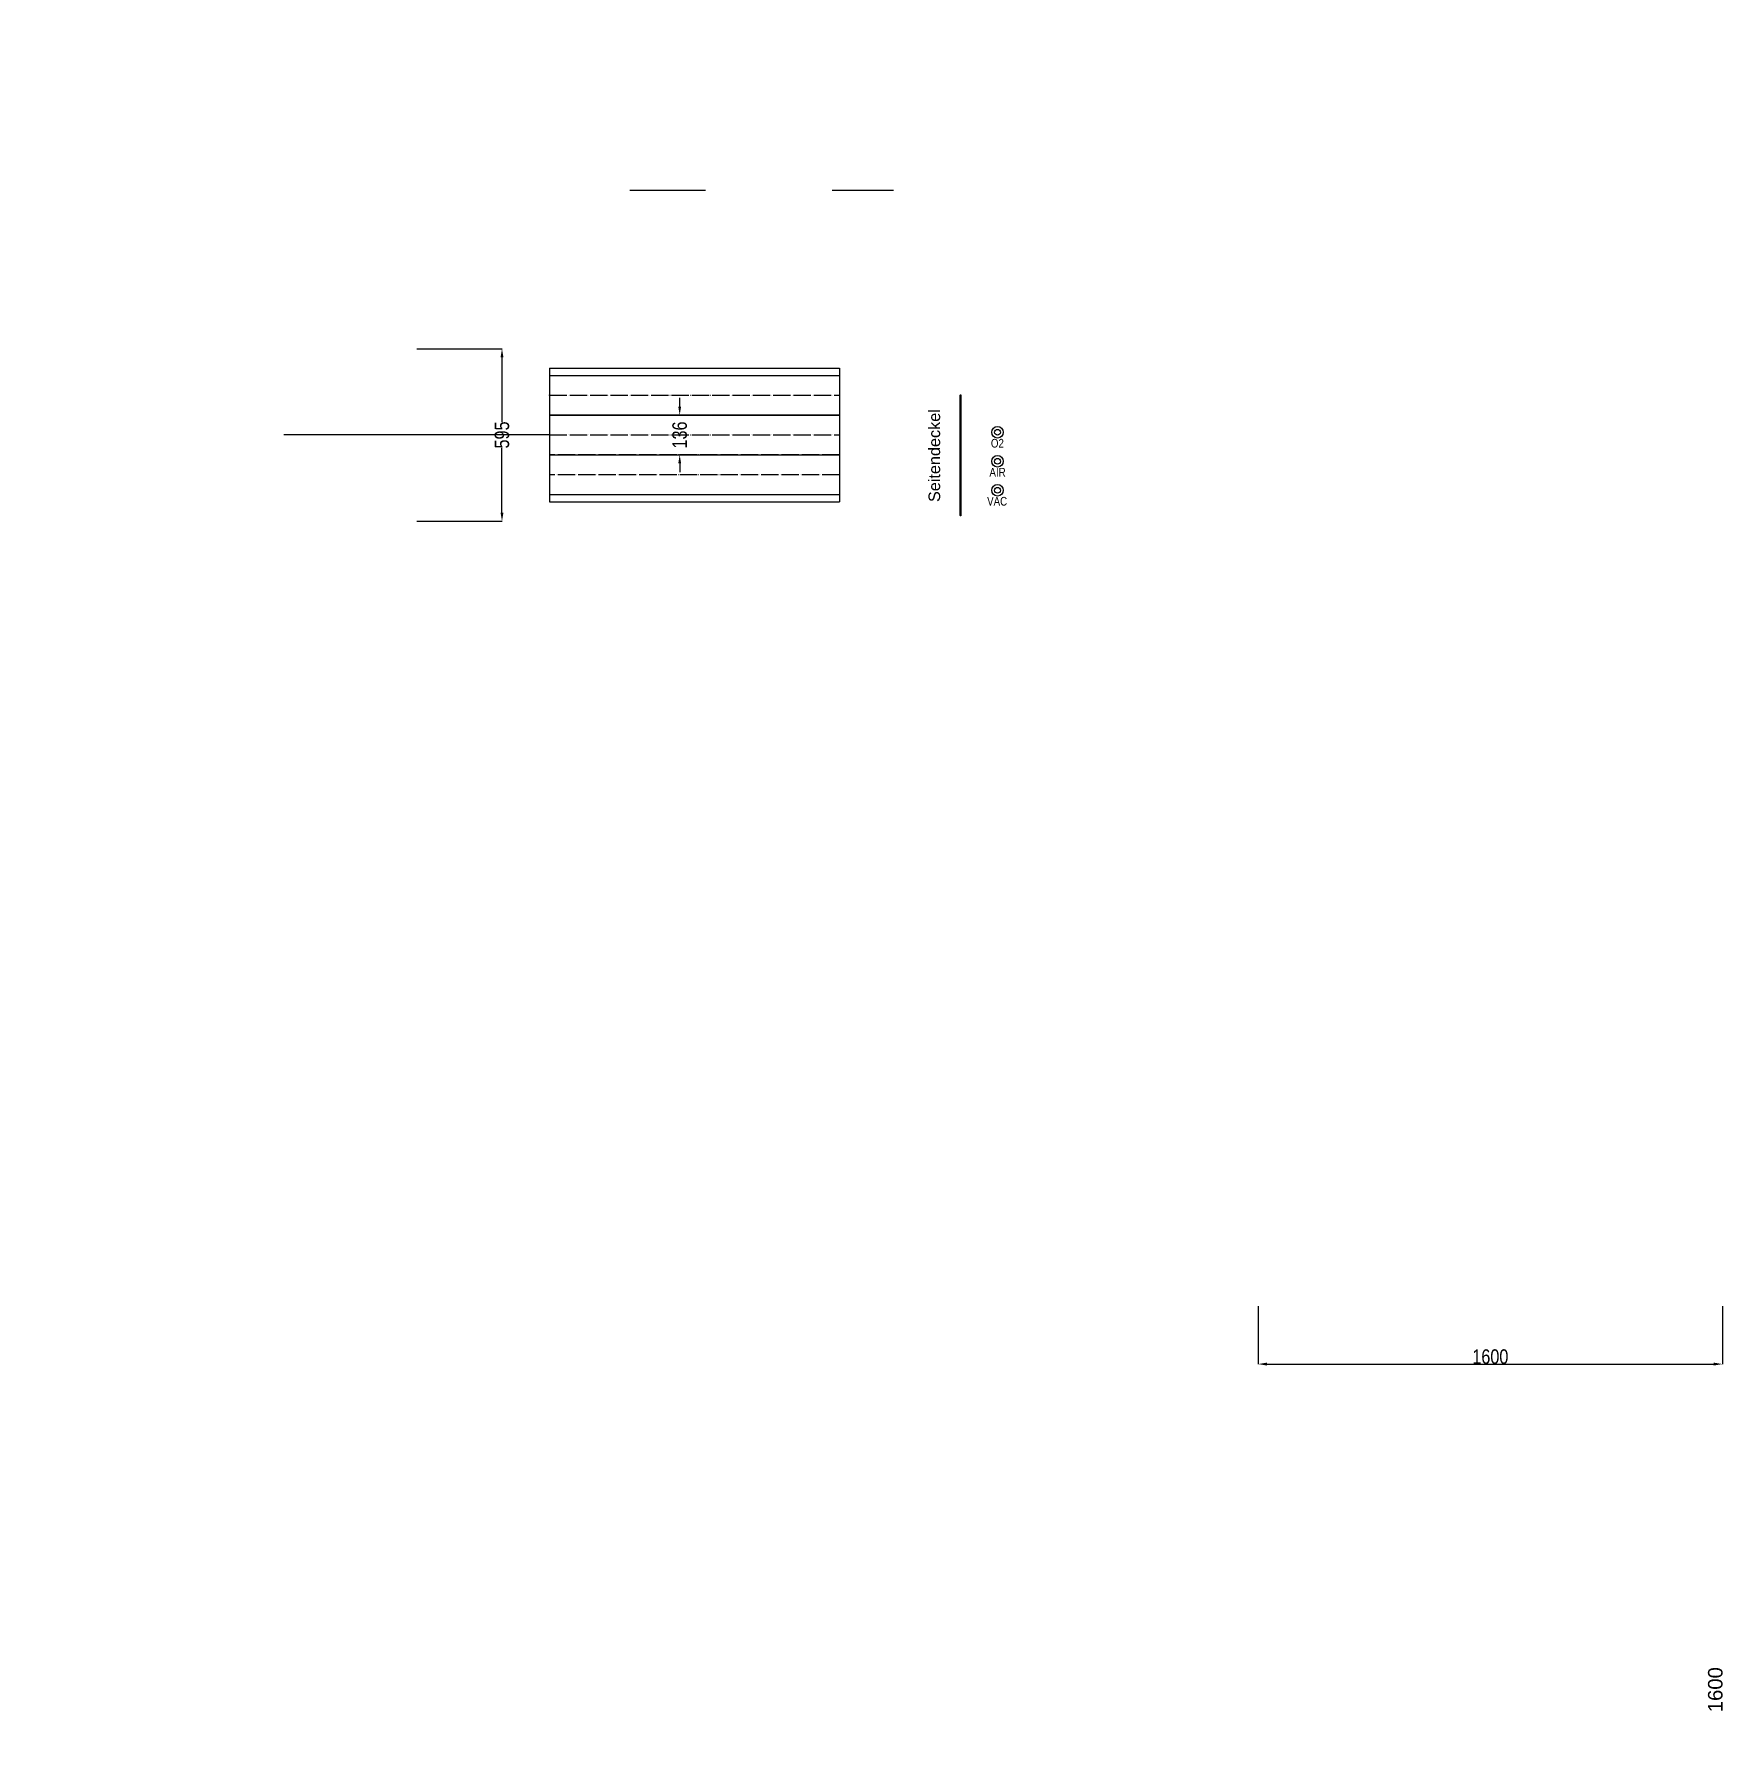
# Model space of a CAD drawing. Header units: millimetres. Extents: x -8009 to 11758, y -1622 to 23632.
# Drawn here: x -4217 to 1601, y -1622 to 4283 of the extents above; entities that cross this region are included whole.
import ezdxf

# ---------------------------------------------------------------- set-up
doc = ezdxf.new("R2010")
doc.units = ezdxf.units.MM
doc.header["$LTSCALE"] = 5
for name, pattern in [('AUSGEZOGEN', [0]), ('CENTER_DASH_DASH', [14, 9, -1, 1, -1, 1, -1]), ('DASHED', [15, 7, -8]), ('DOT_CENTER', [14, 12, -1, 0, -1])]:
    doc.linetypes.add(name, pattern=pattern)
doc.layers.get('0').update_dxf_attribs({"linetype": 'CONTINUOUS'})
doc.layers.get('DEFPOINTS').update_dxf_attribs({"linetype": 'AUSGEZOGEN'})
for name, color, linetype in [('2', 1, 'DASHED'), ('Einbauten', 1, 'CONTINUOUS'), ('MASSE', 1, 'CONTINUOUS'), ('Text', 7, 'CONTINUOUS')]:
    doc.layers.add(name, color=color, linetype=linetype)
doc.layers.add('AM_5', color=3, linetype='CONTINUOUS', lineweight=15)
doc.layers.add('Hilfslinie', color=6, linetype='CENTER_DASH_DASH', plot=False)
doc.styles.add('ROMANS', font='ARIALUNI.TTF', dxfattribs={"width": 0.8})
doc.dimstyles.new('1XP1', dxfattribs={"dimtxt": 50, "dimasz": 30, "dimexe": 0.5, "dimexo": 0.5, "dimgap": 0.09, "dimtad": 1, "dimdec": 0, "dimzin": 0, "dimdsep": 46, "dimtxsty": 'ROMANS', "dimcen": 0, "dimclrd": 1, "dimclre": 1, "dimclrt": 7, "dimadec": 0, "dimazin": 3, "dimtfac": 1, "dimtdec": 4, "dimtofl": 0, "dimtmove": 0, "dimatfit": 3, "dimfxl": 1, "dimtolj": 1, "dimtzin": 0, "dimarcsym": 0})
doc.dimstyles.new('1XP1$0', dxfattribs={"dimtxt": 50, "dimasz": 30, "dimexe": 0.5, "dimexo": 0.5, "dimgap": 0.09, "dimtad": 1, "dimdec": 0, "dimzin": 0, "dimdsep": 46, "dimtxsty": 'ROMANS', "dimcen": 0, "dimclrd": 1, "dimclre": 1, "dimclrt": 7, "dimadec": 0, "dimazin": 3, "dimtfac": 1, "dimtdec": 4, "dimtofl": 0, "dimtmove": 0, "dimatfit": 3, "dimfxl": 1, "dimtolj": 1, "dimtzin": 0, "dimarcsym": 0})

msp = doc.modelspace()

# ---------------------------------------------------------------- texts
at = {"layer": 'Einbauten', "color": 7, "style": 'ROMANS', "width": 0.8}
for s, p in [('O2', (-920.9, 2858.8)), ('AIR', (-925.9, 2758.8)), ('VAC', (-933.9, 2658.8))]:
    msp.add_text(s, height=30, dxfattribs=at).set_placement(p)
at = {"layer": 'Text', "style": 'ROMANS'}
msp.add_text('1600', height=50, rotation=90, dxfattribs=at).set_placement((1600, -1500))

# ---------------------------------------------------------------- blocks, each defined once
blk = doc.blocks.new('IV2-3fach-GS')
for p, q in [((-823.9, 420.5), (176.1, 420.5)), ((-823.9, 420.5), (-823.9, -40.5)), ((176.1, 420.5), (176.1, -40.5)), ((-823.9, 395.5), (176.1, 395.5)), ((-823.9, 394.9), (176.1, 394.9)), ((-823.9, 259), (176.1, 259)), ((-823.9, 258), (176.1, 258)), ((-823.9, 122), (176.1, 122)), ((-823.9, 121), (176.1, 121)), ((-823.9, -15), (176.1, -15)), ((-823.9, -15.5), (176.1, -15.5)), ((-823.9, -40.5), (176.1, -40.5))]:
    blk.add_line(p, q)
at = {"layer": '2'}
blk.add_point((-823.9, 327), dxfattribs=at)
at = {"layer": 'Hilfslinie', "linetype": 'DOT_CENTER'}
for p, q in [((-823.9, 327), (176.1, 327)), ((176.1, 258.5), (-823.9, 258.5)), ((-823.9, 190), (176.1, 190)), ((176.1, 121.5), (-823.9, 121.5)), ((176.1, 53), (-823.9, 53))]:
    blk.add_line(p, q, dxfattribs=at)
blk = doc.blocks.new('IV2_3z_2GS')
blk.add_blockref('IV2-3fach-GS', (823.9, -190))
blk = doc.blocks.new('IV2-3z-Seitendeckel')
at = {"color": 7}
blk.add_lwpolyline([(0, -208.4), (-1, -208.4, -0.414214), (-3, -206.4), (-3, 206.4, -0.414214), (-1, 208.4), (0, 208.4)], format="xyb", close=True, dxfattribs=at)
at = {"color": 7, "insert": (-111.8, -160.8), "char_height": 40, "attachment_point": 1, "rotation": 90}
blk.add_mtext_dynamic_manual_height_columns('{\\fArial|b0|i0|c0|p34;Seitendeckel}', width=335.263, gutter_width=0.6, heights=[0], dxfattribs=at)
blk = doc.blocks.new('Gas')
at = {"layer": 'Einbauten', "color": 0}
for radius in [20, 10]:
    blk.add_circle((0, 0), radius, dxfattribs=at)
blk = doc.blocks.new('*D228')
at = {"layer": 'AM_5', "color": 1, "lineweight": -2, "transparency": 16777216}
for p, q in [((-1993.2, 3000.2), (-1993.2, 3030.2)), ((-1942.7, 2970.2), (-1993.7, 2970.2)), ((-1942.7, 2834.2), (-1993.7, 2834.2)), ((-1993.2, 2804.2), (-1993.2, 2774.2))]:
    blk.add_line(p, q, dxfattribs=at)
at = {"layer": 'AM_5', "color": 1, "transparency": 16777216}
for points in [[(-1998.2, 3000.2), (-1988.2, 3000.2), (-1993.2, 2970.2)], [(-1998.2, 2804.2), (-1988.2, 2804.2), (-1993.2, 2834.2)]]:
    blk.add_solid(points, dxfattribs=at)
at = {"layer": 'DEFPOINTS', "color": 0, "transparency": 16777216}
for p in [(-1942.2, 2970.2), (-1993.2, 2834.2), (-1942.2, 2834.2)]:
    blk.add_point(p, dxfattribs=at)
at = {"layer": 'AM_5', "color": 7, "transparency": 16777216, "insert": (-1993.2, 2902.2), "char_height": 50, "attachment_point": 5, "rotation": 90, "style": 'ROMANS'}
blk.add_mtext('\\A1;136', dxfattribs=at)
blk = doc.blocks.new('*D229')
at = {"layer": 'AM_5', "color": 1, "lineweight": -2, "transparency": 16777216}
for p, q in [((-2899.4, 3199.5), (-2605, 3199.5)), ((-2605.5, 3169.5), (-2605.5, 2946.6)), ((-2605.5, 2634.9), (-2605.5, 2857.8)), ((-2899.4, 2604.9), (-2605, 2604.9))]:
    blk.add_line(p, q, dxfattribs=at)
at = {"layer": 'AM_5', "color": 1, "transparency": 16777216}
for points in [[(-2610.5, 3169.5), (-2600.5, 3169.5), (-2605.5, 3199.5)], [(-2610.5, 2634.9), (-2600.5, 2634.9), (-2605.5, 2604.9)]]:
    blk.add_solid(points, dxfattribs=at)
at = {"layer": 'DEFPOINTS', "color": 0, "transparency": 16777216}
for p in [(-2899.9, 3199.5), (-2605.5, 3199.5), (-2899.9, 2604.9)]:
    blk.add_point(p, dxfattribs=at)
at = {"layer": 'AM_5', "color": 7, "transparency": 16777216, "insert": (-2605.5, 2902.2), "char_height": 50, "attachment_point": 5, "rotation": 90, "style": 'ROMANS'}
blk.add_mtext('\\A1;595', dxfattribs=at)
blk = doc.blocks.new('*D325')
at = {"color": 1, "linetype": 'ByBlock', "lineweight": -2}
for p, q in [((0, -100.5), (0, -300.5)), ((1600, -100.5), (1600, -300.5)), ((30, -300), (1570, -300))]:
    blk.add_line(p, q, dxfattribs=at)
at = {"color": 1}
for points in [[(0, -300), (30, -295), (30, -305)], [(1600, -300), (1570, -305), (1570, -295)]]:
    blk.add_solid(points, dxfattribs=at)
at = {"layer": 'DEFPOINTS'}
for p in [(0, -100), (1600, -100), (1600, -300)]:
    blk.add_point(p, dxfattribs=at)
at = {"color": 7, "insert": (800, -299.91), "char_height": 50, "attachment_point": 8, "style": 'ROMANS'}
blk.add_mtext('1600', dxfattribs=at)

# ---------------------------------------------------------------- dimensions: what is measured, and where the dimension line sits
at = {"layer": 'AM_5'}
for base, p1, p2, picture, middle in [((-2605.5, 3199.5), (-2899.9, 2604.9), (-2899.9, 3199.5), '*D229', (-2605.5, 2902.2)), ((-1993.2, 2834.2), (-1942.2, 2970.2), (-1942.2, 2834.2), '*D228', (-1993.2, 2902.2))]:
    dim = msp.add_linear_dim(base=base, p1=p1, p2=p2, angle=90, dimstyle='1XP1$0', override={"dimpost": '<>', "dimsd1": 0, "dimsd2": 0}, dxfattribs=at)
    dim.commit()
    dim.dimension.update_dxf_attribs({"geometry": picture, "text_midpoint": middle})
at = {"layer": 'MASSE'}
dim = msp.add_aligned_dim(p1=(0, -100), p2=(1600, -100), distance=-200, dimstyle='1XP1', override={"dimpost": '<>'}, dxfattribs=at)
dim.commit()
dim.dimension.update_dxf_attribs({"geometry": '*D325', "text_midpoint": (800, -300)})

# ---------------------------------------------------------------- linework, layer by layer
for p, q in [((-1904, 3744.6), (-2165, 3744.6)), ((-1256, 3744.6), (-1468, 3744.6)), ((-2442.2, 2902.2), (-3357.6, 2902.2))]:
    msp.add_line(p, q)

# ---------------------------------------------------------------- block references
for name, p in [('IV2_3z_2GS', (-2442.2, 2902.2)), ('IV2-3z-Seitendeckel', (-1024, 2832)), ('Gas', (-898.2, 2911.5)), ('Gas', (-898.2, 2811.5)), ('Gas', (-898.2, 2711.5))]:
    msp.add_blockref(name, p)

msp.set_redraw_order([(e.dxf.handle, doc.entitydb.next_handle()) for e in msp.query("TEXT MTEXT ATTDEF DIMENSION ARC_DIMENSION")])  # texts and dimensions are drawn at this point

doc.saveas('drawing.dxf')
